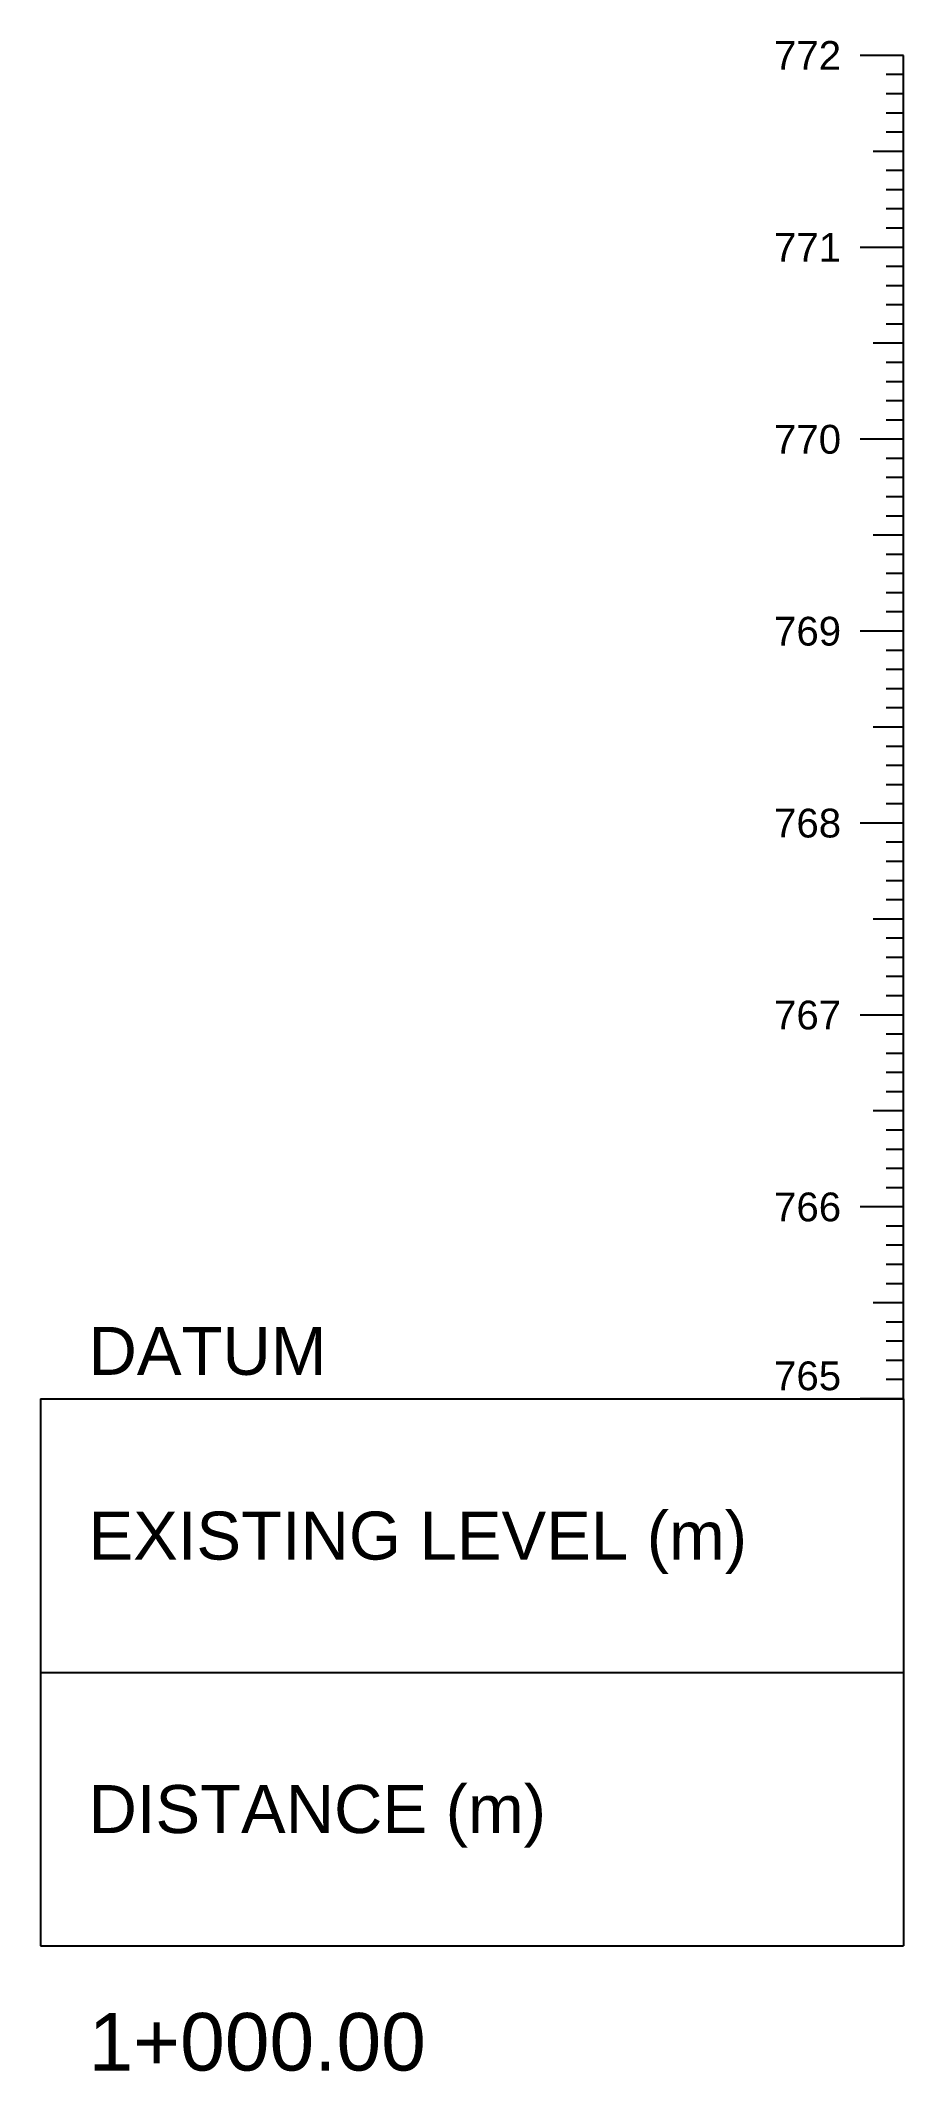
# Model space of a CAD drawing. Header units: millimetres. Extents: x 505 to 14020, y 627 to 6964.
# Drawn here: x 9316.8 to 9361.8, y 5308.6 to 5414.4 of the extents above; entities that cross this region are included whole.
import ezdxf
from ezdxf.enums import TextEntityAlignment as Align

# ---------------------------------------------------------------- set-up
doc = ezdxf.new("R2010")
doc.units = ezdxf.units.MM
doc.layers.add('CS_Drawing', color=7, linetype='Continuous')
doc.styles.get("Standard").update_dxf_attribs({"font": 'arial.ttf'})

msp = doc.modelspace()

# ---------------------------------------------------------------- texts
at = {"layer": 'CS_Drawing'}
for s, p in [('772', (9358.509, 5413.599)), ('771', (9358.509, 5403.599)), ('770', (9358.509, 5393.599)), ('769', (9358.509, 5383.599)), ('768', (9358.509, 5373.599)), ('767', (9358.509, 5363.599)), ('766', (9358.509, 5353.599))]:
    msp.add_text(s, height=1.5, dxfattribs=at).set_placement(p, align=Align.MIDDLE_RIGHT)
for s, height, p in [('DATUM', 2.5, (9319.259, 5346.099)), ('EXISTING LEVEL (m)', 2.5, (9319.259, 5336.474)), ('DISTANCE (m)', 2.5, (9319.259, 5322.224)), ('1+000.00', 3, (9319.259, 5310.099))]:
    msp.add_text(s, height=height, dxfattribs=at).set_placement(p, align=Align.MIDDLE_LEFT)
msp.add_text('765', height=1.5, dxfattribs=at).set_placement((9358.509, 5344.049), align=Align.RIGHT)

# ---------------------------------------------------------------- linework, layer by layer
at = {"layer": 'CS_Drawing'}
for p, q in [((9361.759, 5413.599), (9359.509, 5413.599)), ((9361.759, 5413.599), (9360.184, 5413.599)), ((9361.759, 5413.599), (9360.859, 5413.599)), ((9361.759, 5343.599), (9361.759, 5413.599)), ((9361.759, 5412.599), (9360.859, 5412.599)), ((9361.759, 5411.599), (9360.859, 5411.599)), ((9361.759, 5410.599), (9360.859, 5410.599)), ((9361.759, 5409.599), (9360.859, 5409.599)), ((9361.759, 5408.599), (9360.184, 5408.599)), ((9361.759, 5408.599), (9360.859, 5408.599)), ((9361.759, 5407.599), (9360.859, 5407.599)), ((9361.759, 5406.599), (9360.859, 5406.599)), ((9361.759, 5405.599), (9360.859, 5405.599)), ((9361.759, 5404.599), (9360.859, 5404.599)), ((9361.759, 5403.599), (9359.509, 5403.599)), ((9361.759, 5403.599), (9360.184, 5403.599)), ((9361.759, 5403.599), (9360.859, 5403.599)), ((9361.759, 5402.599), (9360.859, 5402.599)), ((9361.759, 5401.599), (9360.859, 5401.599)), ((9361.759, 5400.599), (9360.859, 5400.599)), ((9361.759, 5399.599), (9360.859, 5399.599)), ((9361.759, 5398.599), (9360.184, 5398.599)), ((9361.759, 5398.599), (9360.859, 5398.599)), ((9361.759, 5397.599), (9360.859, 5397.599)), ((9361.759, 5396.599), (9360.859, 5396.599)), ((9361.759, 5395.599), (9360.859, 5395.599)), ((9361.759, 5394.599), (9360.859, 5394.599)), ((9361.759, 5393.599), (9359.509, 5393.599)), ((9361.759, 5393.599), (9360.184, 5393.599)), ((9361.759, 5393.599), (9360.859, 5393.599)), ((9361.759, 5392.599), (9360.859, 5392.599)), ((9361.759, 5391.599), (9360.859, 5391.599)), ((9361.759, 5390.599), (9360.859, 5390.599)), ((9361.759, 5389.599), (9360.859, 5389.599)), ((9361.759, 5388.599), (9360.184, 5388.599)), ((9361.759, 5388.599), (9360.859, 5388.599)), ((9361.759, 5387.599), (9360.859, 5387.599)), ((9361.759, 5386.599), (9360.859, 5386.599)), ((9361.759, 5385.599), (9360.859, 5385.599)), ((9361.759, 5384.599), (9360.859, 5384.599)), ((9361.759, 5383.599), (9359.509, 5383.599)), ((9361.759, 5383.599), (9360.184, 5383.599)), ((9361.759, 5383.599), (9360.859, 5383.599)), ((9361.759, 5382.599), (9360.859, 5382.599)), ((9361.759, 5381.599), (9360.859, 5381.599)), ((9361.759, 5380.599), (9360.859, 5380.599)), ((9361.759, 5378.599), (9360.184, 5378.599)), ((9361.759, 5379.599), (9360.859, 5379.599)), ((9361.759, 5378.599), (9360.859, 5378.599)), ((9361.759, 5377.599), (9360.859, 5377.599)), ((9361.759, 5376.599), (9360.859, 5376.599)), ((9361.759, 5375.599), (9360.859, 5375.599)), ((9361.759, 5374.599), (9360.859, 5374.599)), ((9361.759, 5373.599), (9359.509, 5373.599)), ((9361.759, 5373.599), (9360.184, 5373.599)), ((9361.759, 5373.599), (9360.859, 5373.599)), ((9361.759, 5372.599), (9360.859, 5372.599)), ((9361.759, 5371.599), (9360.859, 5371.599)), ((9361.759, 5370.599), (9360.859, 5370.599)), ((9361.759, 5369.599), (9360.859, 5369.599)), ((9361.759, 5368.599), (9360.184, 5368.599)), ((9361.759, 5368.599), (9360.859, 5368.599)), ((9361.759, 5367.599), (9360.859, 5367.599)), ((9361.759, 5366.599), (9360.859, 5366.599)), ((9361.759, 5365.599), (9360.859, 5365.599)), ((9361.759, 5364.599), (9360.859, 5364.599)), ((9361.759, 5363.599), (9359.509, 5363.599)), ((9361.759, 5363.599), (9360.184, 5363.599)), ((9361.759, 5363.599), (9360.859, 5363.599)), ((9361.759, 5362.599), (9360.859, 5362.599)), ((9361.759, 5361.599), (9360.859, 5361.599)), ((9361.759, 5360.599), (9360.859, 5360.599)), ((9361.759, 5359.599), (9360.859, 5359.599)), ((9361.759, 5358.599), (9360.184, 5358.599)), ((9361.759, 5358.599), (9360.859, 5358.599)), ((9361.759, 5357.599), (9360.859, 5357.599)), ((9361.759, 5356.599), (9360.859, 5356.599)), ((9361.759, 5355.599), (9360.859, 5355.599)), ((9361.759, 5354.599), (9360.859, 5354.599)), ((9361.759, 5353.599), (9359.509, 5353.599)), ((9361.759, 5353.599), (9360.184, 5353.599)), ((9361.759, 5353.599), (9360.859, 5353.599)), ((9361.759, 5352.599), (9360.859, 5352.599)), ((9361.759, 5351.599), (9360.859, 5351.599)), ((9361.759, 5350.599), (9360.859, 5350.599)), ((9361.759, 5349.599), (9360.859, 5349.599)), ((9361.759, 5348.599), (9360.184, 5348.599)), ((9361.759, 5348.599), (9360.859, 5348.599)), ((9361.759, 5347.599), (9360.859, 5347.599)), ((9361.759, 5346.599), (9360.859, 5346.599)), ((9361.759, 5345.599), (9360.859, 5345.599)), ((9361.759, 5344.599), (9360.859, 5344.599)), ((9316.759, 5343.599), (9361.759, 5343.599)), ((9316.759, 5343.599), (9316.759, 5315.099)), ((9361.759, 5343.599), (9359.509, 5343.599)), ((9361.759, 5343.599), (9360.184, 5343.599)), ((9361.759, 5343.599), (9360.859, 5343.599)), ((9361.759, 5343.599), (9361.759, 5315.099)), ((9316.759, 5329.349), (9361.759, 5329.349)), ((9316.759, 5315.099), (9361.759, 5315.099))]:
    msp.add_line(p, q, dxfattribs=at)

msp.set_redraw_order([(e.dxf.handle, doc.entitydb.next_handle()) for e in msp.query("TEXT MTEXT ATTDEF DIMENSION ARC_DIMENSION")])  # texts and dimensions are drawn at this point

doc.saveas('drawing.dxf')
